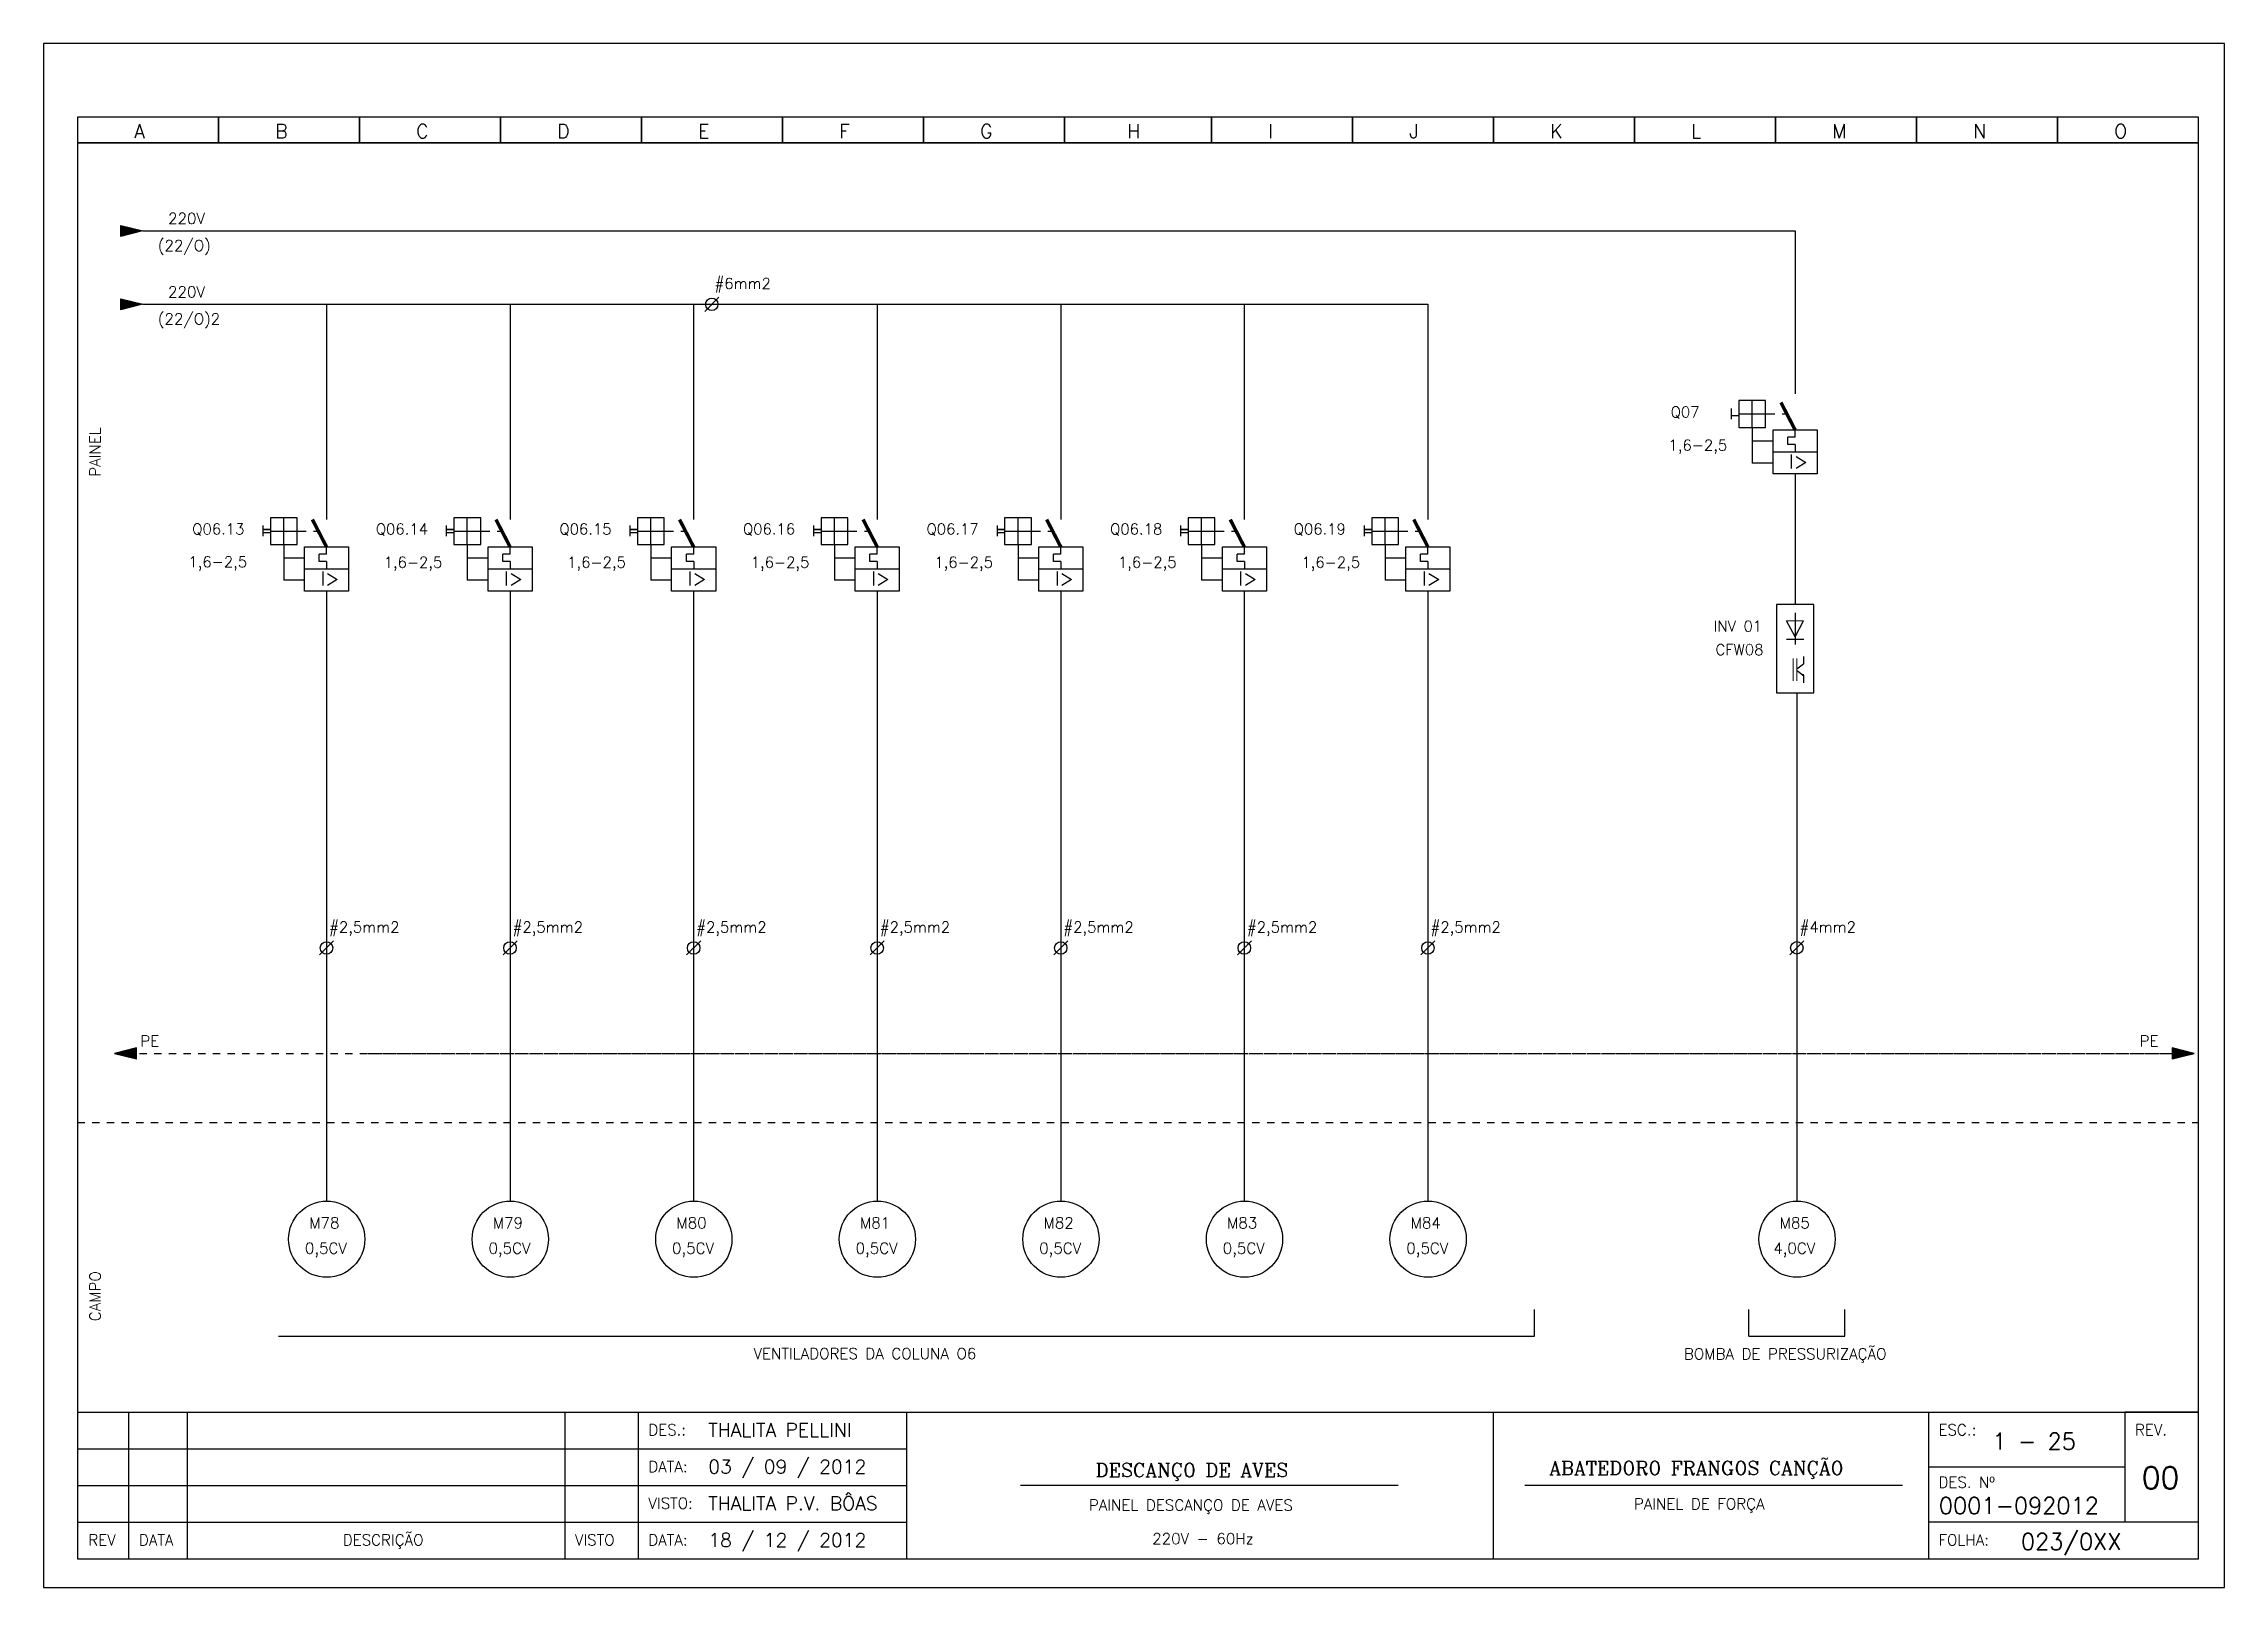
# Model space of a CAD drawing. Header units: millimetres. Extents: x 1974 to 2099, y 1386 to 1555.
# Drawn here: x 2039.73 to 2069.43, y 1470.58 to 1491.61 of the extents above; entities that cross this region are included whole.
import ezdxf

# ---------------------------------------------------------------- set-up
doc = ezdxf.new("R2010")
doc.units = ezdxf.units.MM
for name, pattern in [('DASHDOT2', [0.5, 0.25, -0.125, 0, -0.125]), ('DASHED', [0.75, 0.5, -0.25]), ('HIDDEN2', [0.1875, 0.125, -0.0625])]:
    doc.linetypes.add(name, pattern=pattern)
for name, color, linetype in [('1', 5, 'Continuous'), ('ALIMENTAÇÃO', 6, 'Continuous'), ('CONECTOR_SAK', 2, 'Continuous'), ('DISJUNTOR', 5, 'Continuous'), ('EQUIPAMENTOS', 5, 'Continuous'), ('MARGEM', 1, 'Continuous'), ('MOTORES', 5, 'Continuous'), ('PAINEL', 7, 'Continuous'), ('TERRA', 3, 'DASHED'), ('TEXTO', 4, 'Continuous'), ('TEXTO_2', 5, 'Continuous'), ('TIMBRE', 7, 'Continuous')]:
    doc.layers.add(name, color=color, linetype=linetype)
doc.styles.add('REGUA60', font='romans.shx', dxfattribs={"height": 2})
doc.styles.add('ROMANC', font='romanc.shx', dxfattribs={"height": 0.55})
doc.styles.add('ROMANS', font='romans.shx', dxfattribs={"height": 37})

msp = doc.modelspace()

# ---------------------------------------------------------------- texts
at = {"style": 'ROMANS'}
for s, p in [('ESC.:', (2065.538, 1472.655)), ('REV.', (2068.214, 1472.655)), ('DES. Nº', (2065.538, 1471.942)), ('PAINEL DESCANÇO DE AVES', (2053.967, 1471.63)), ('PAINEL DE FORÇA', (2061.389, 1471.646)), ('220V - 60Hz', (2054.83, 1471.173)), ('FOLHA:', (2065.538, 1471.155))]:
    msp.add_text(s, height=0.15, dxfattribs=at).set_placement(p)
at = {"layer": 'TEXTO'}
for s, height, style, p in [('A', 0.188, 'ROMANS', (2040.966, 1490.322)), ('B', 0.188, 'ROMANS', (2042.886, 1490.322)), ('C', 0.188, 'ROMANS', (2044.806, 1490.322)), ('D', 0.188, 'ROMANS', (2046.726, 1490.322)), ('E', 0.188, 'ROMANS', (2048.646, 1490.322)), ('F', 0.188, 'ROMANS', (2050.566, 1490.322)), ('G', 0.188, 'ROMANS', (2052.486, 1490.322)), ('H', 0.188, 'ROMANS', (2054.49, 1490.322)), ('I', 0.188, 'ROMANS', (2056.41, 1490.322)), ('J', 0.188, 'ROMANS', (2058.33, 1490.322)), ('K', 0.188, 'ROMANS', (2060.25, 1490.322)), ('L', 0.188, 'ROMANS', (2062.17, 1490.322)), ('M', 0.188, 'ROMANS', (2064.09, 1490.322)), ('N', 0.188, 'ROMANS', (2066.01, 1490.322)), ('O', 0.188, 'ROMANS', (2067.93, 1490.322)), ('220V', 0.15, 'ROMANS', (2041.427, 1489.153)), ('(22/O)', 0.15, 'ROMANS', (2041.288, 1488.784)), ('220V', 0.15, 'ROMANS', (2041.427, 1488.153)), ('#6mm2', 0.148, 'ROMANS', (2048.868, 1488.269)), ('(22/O)2', 0.15, 'ROMANS', (2041.288, 1487.784)), ('Q07', 0.148, 'ROMANS', (2061.89, 1486.518)), ('1,6-2,5', 0.148, 'ROMANS', (2061.861, 1486.066)), ('Q06.13', 0.148, 'ROMANS', (2041.756, 1484.924)), ('Q06.14', 0.148, 'ROMANS', (2044.256, 1484.924)), ('Q06.15', 0.148, 'ROMANS', (2046.756, 1484.924)), ('Q06.16', 0.148, 'ROMANS', (2049.256, 1484.924)), ('Q06.17', 0.148, 'ROMANS', (2051.756, 1484.924)), ('Q06.18', 0.148, 'ROMANS', (2054.256, 1484.924)), ('Q06.19', 0.148, 'ROMANS', (2056.756, 1484.924)), ('1,6-2,5', 0.148, 'ROMANS', (2041.704, 1484.478)), ('1,6-2,5', 0.148, 'ROMANS', (2044.362, 1484.472)), ('1,6-2,5', 0.148, 'ROMANS', (2046.862, 1484.472)), ('1,6-2,5', 0.148, 'ROMANS', (2049.362, 1484.472)), ('1,6-2,5', 0.148, 'ROMANS', (2051.862, 1484.472)), ('1,6-2,5', 0.148, 'ROMANS', (2054.362, 1484.472)), ('1,6-2,5', 0.148, 'ROMANS', (2056.862, 1484.472)), ('INV 01', 0.148, 'ROMANS', (2062.477, 1483.601)), ('CFW08', 0.148, 'ROMANS', (2062.501, 1483.282)), ('#2,5mm2', 0.148, 'ROMANS', (2043.62, 1479.503)), ('#2,5mm2', 0.148, 'ROMANS', (2046.12, 1479.503)), ('#2,5mm2', 0.148, 'ROMANS', (2048.62, 1479.503)), ('#2,5mm2', 0.148, 'ROMANS', (2051.12, 1479.503)), ('#2,5mm2', 0.148, 'ROMANS', (2053.62, 1479.503)), ('#2,5mm2', 0.148, 'ROMANS', (2056.12, 1479.503)), ('#2,5mm2', 0.148, 'ROMANS', (2058.62, 1479.503)), ('#4mm2', 0.148, 'ROMANS', (2063.646, 1479.505)), ('PE', 0.15, 'ROMANS', (2041.049, 1477.95)), ('PE', 0.15, 'ROMANS', (2068.276, 1477.95)), ('M78', 0.15, 'REGUA60', (2043.349, 1475.474)), ('M79', 0.15, 'REGUA60', (2045.849, 1475.474)), ('M80', 0.15, 'REGUA60', (2048.349, 1475.474)), ('M81', 0.15, 'REGUA60', (2050.849, 1475.474)), ('M82', 0.15, 'REGUA60', (2053.349, 1475.474)), ('M83', 0.15, 'REGUA60', (2055.849, 1475.474)), ('M84', 0.15, 'REGUA60', (2058.349, 1475.474)), ('M85', 0.15, 'REGUA60', (2063.374, 1475.474)), ('0,5CV', 0.15, 'REGUA60', (2043.29, 1475.128)), ('0,5CV', 0.15, 'REGUA60', (2045.79, 1475.128)), ('0,5CV', 0.15, 'REGUA60', (2048.29, 1475.128)), ('0,5CV', 0.15, 'REGUA60', (2050.79, 1475.128)), ('0,5CV', 0.15, 'REGUA60', (2053.29, 1475.128)), ('0,5CV', 0.15, 'REGUA60', (2055.79, 1475.128)), ('0,5CV', 0.15, 'REGUA60', (2058.29, 1475.128)), ('4,0CV', 0.15, 'REGUA60', (2063.288, 1475.128)), ('VENTILADORES DA COLUNA O6', 0.15, 'REGUA60', (2049.4, 1473.693)), ('BOMBA DE PRESSURIZAÇÃO', 0.15, 'REGUA60', (2062.071, 1473.689)), ('THALITA PELLINI', 0.1875, 'ROMANS', (2048.783, 1472.635)), ('03 / 09 / 2012', 0.1875, 'ROMANS', (2048.783, 1472.135)), ('THALITA P.V. BÔAS', 0.1875, 'ROMANS', (2048.783, 1471.635)), ('18 / 12 / 2012', 0.1875, 'ROMANS', (2048.783, 1471.135))]:
    msp.add_text(s, height=height, dxfattribs=dict(at, style=style)).set_placement(p)
at = {"layer": 'TEXTO', "style": 'REGUA60'}
for s, p in [('PAINEL', (2040.508, 1485.71)), ('CAMPO', (2040.508, 1474.209))]:
    msp.add_text(s, height=0.15, rotation=90, dxfattribs=at).set_placement(p)
at = {"layer": 'TEXTO', "color": 150, "style": 'ROMANS'}
for s, height, p in [('DES.:', 0.15, (2047.968, 1472.655)), ('1 - 25', 0.225, (2066.272, 1472.462)), ('DATA:', 0.15, (2047.968, 1472.155)), ('00', 0.3, (2068.305, 1471.928)), ('VISTO:', 0.15, (2047.968, 1471.655)), ('0001-092012', 0.225, (2065.543, 1471.586)), ('DESCRIÇÃO', 0.15, (2043.806, 1471.155)), ('023/0XX', 0.225, (2066.661, 1471.096)), ('REV', 0.15, (2040.341, 1471.155)), ('DATA', 0.15, (2041.03, 1471.155)), ('VISTO', 0.15, (2046.968, 1471.155)), ('DATA:', 0.15, (2047.968, 1471.155))]:
    msp.add_text(s, height=height, dxfattribs=at).set_placement(p)
at = {"layer": 'TEXTO_2'}
for s, height, style, p in [('I>', 0.1927, 'REGUA60', (2063.5, 1485.822)), ('I>', 0.1927, 'REGUA60', (2043.5, 1484.228)), ('I>', 0.1927, 'REGUA60', (2046, 1484.228)), ('I>', 0.1927, 'REGUA60', (2048.5, 1484.228)), ('I>', 0.1927, 'REGUA60', (2051, 1484.228)), ('I>', 0.1927, 'REGUA60', (2053.5, 1484.228)), ('I>', 0.1927, 'REGUA60', (2056, 1484.228)), ('I>', 0.1927, 'REGUA60', (2058.5, 1484.228)), ('DESCANÇO DE AVES', 0.1875, 'ROMANC', (2054.06, 1472.088)), ('ABATEDORO FRANGOS CANÇÃO', 0.1875, 'ROMANC', (2060.236, 1472.116))]:
    msp.add_text(s, height=height, dxfattribs=dict(at, style=style)).set_placement(p)

# ---------------------------------------------------------------- hatches: boundary and pattern name
msp.add_hatch(color=256).paths.add_polyline_path([(2063.697, 1483.021), (2063.691, 1483.012), (2063.685, 1483.003), (2063.701, 1483.004)])
at = {"layer": 'EQUIPAMENTOS'}
for points in [[(2040.784, 1488.984), (2041.084, 1489.059), (2040.784, 1489.134)], [(2040.784, 1487.984), (2041.084, 1488.059), (2040.784, 1488.134)]]:
    msp.add_hatch(color=256, dxfattribs=at).paths.add_polyline_path(points)
at = {"layer": 'TERRA'}
h = msp.add_hatch(dxfattribs=at)
h.set_pattern_fill('ANSI31', color=256, scale=0.004, angle=180, style=0)
h.set_pattern_definition([(225, (2097.9511118, 1526.47584864), (0.0003535533906, -0.0003535533906), [])])
h.paths.add_polyline_path([(2040.697, 1477.856), (2040.997, 1477.856), (2040.997, 1477.931)])
h.paths.add_polyline_path([(2040.997, 1477.781), (2040.997, 1477.856), (2040.697, 1477.856)])
h = msp.add_hatch(dxfattribs=at)
h.set_pattern_fill('ANSI31', color=256, scale=0.004, style=0)
h.set_pattern_definition([(45, (2011.7673821, 1429.2362611), (-0.0003535533906, 0.0003535533906), [])])
h.paths.add_polyline_path([(2069.022, 1477.856), (2068.722, 1477.856), (2068.722, 1477.781)])
h.paths.add_polyline_path([(2068.722, 1477.931), (2068.722, 1477.856), (2069.022, 1477.856)])

# ---------------------------------------------------------------- linework, layer by layer
for p, q in [((2063.584, 1483.856), (2063.584, 1483.427)), ((2063.584, 1483.529), (2063.466, 1483.746)), ((2063.584, 1483.529), (2063.701, 1483.746)), ((2063.706, 1483.494), (2063.466, 1483.494)), ((2063.701, 1483.262), (2063.701, 1483.161)), ((2063.609, 1483.095), (2063.701, 1483.161)), ((2063.609, 1483.07), (2063.691, 1483.012)), ((2063.685, 1483.003), (2063.691, 1483.012)), ((2063.701, 1483.004), (2063.685, 1483.003)), ((2063.691, 1483.012), (2063.697, 1483.021)), ((2063.697, 1483.021), (2063.701, 1483.004)), ((2063.701, 1483.004), (2063.701, 1482.903)), ((2060.035, 1474.005), (2060.035, 1474.369)), ((2062.955, 1474.005), (2062.955, 1474.369)), ((2064.262, 1474.005), (2064.262, 1474.369)), ((2042.929, 1474.005), (2060.035, 1474.005)), ((2062.955, 1474.005), (2064.262, 1474.005)), ((2069.078, 1472.972), (2068.078, 1472.972))]:
    msp.add_line(p, q)
at = {"lineweight": 20}
msp.add_line((2063.466, 1483.746), (2063.701, 1483.746), dxfattribs=at)
at = {"color": 0, "lineweight": 20}
for p, q in [((2063.558, 1483.235), (2063.558, 1482.929)), ((2063.609, 1483.235), (2063.609, 1482.929))]:
    msp.add_line(p, q, dxfattribs=at)
at = {"layer": '1'}
for p, q in [((2062.716, 1486.64), (2062.716, 1486.494)), ((2062.716, 1486.544), (2062.82, 1486.544)), ((2062.82, 1486.747), (2062.82, 1486.383)), ((2063.184, 1486.747), (2062.82, 1486.747)), ((2062.82, 1486.565), (2063.184, 1486.565)), ((2063.002, 1486.383), (2063.002, 1486.747)), ((2063.184, 1486.383), (2063.184, 1486.747)), ((2062.82, 1486.383), (2063.184, 1486.383)), ((2042.716, 1485.045), (2042.716, 1484.9)), ((2043.184, 1485.153), (2042.82, 1485.153)), ((2042.82, 1485.153), (2042.82, 1484.789)), ((2043.002, 1484.789), (2043.002, 1485.153)), ((2043.184, 1484.789), (2043.184, 1485.153)), ((2045.216, 1485.045), (2045.216, 1484.9)), ((2045.684, 1485.153), (2045.32, 1485.153)), ((2045.32, 1485.153), (2045.32, 1484.789)), ((2045.502, 1484.789), (2045.502, 1485.153)), ((2045.684, 1484.789), (2045.684, 1485.153)), ((2047.716, 1485.045), (2047.716, 1484.9)), ((2048.184, 1485.153), (2047.82, 1485.153)), ((2047.82, 1485.153), (2047.82, 1484.789)), ((2048.002, 1484.789), (2048.002, 1485.153)), ((2048.184, 1484.789), (2048.184, 1485.153)), ((2050.216, 1485.045), (2050.216, 1484.9)), ((2050.684, 1485.153), (2050.32, 1485.153)), ((2050.32, 1485.153), (2050.32, 1484.789)), ((2050.502, 1484.789), (2050.502, 1485.153)), ((2050.684, 1484.789), (2050.684, 1485.153)), ((2052.716, 1485.045), (2052.716, 1484.9)), ((2053.184, 1485.153), (2052.82, 1485.153)), ((2052.82, 1485.153), (2052.82, 1484.789)), ((2053.002, 1484.789), (2053.002, 1485.153)), ((2053.184, 1484.789), (2053.184, 1485.153)), ((2055.216, 1485.045), (2055.216, 1484.9)), ((2055.684, 1485.153), (2055.32, 1485.153)), ((2055.32, 1485.153), (2055.32, 1484.789)), ((2055.502, 1484.789), (2055.502, 1485.153)), ((2055.684, 1484.789), (2055.684, 1485.153)), ((2057.716, 1485.045), (2057.716, 1484.9)), ((2058.184, 1485.153), (2057.82, 1485.153)), ((2057.82, 1485.153), (2057.82, 1484.789)), ((2058.002, 1484.789), (2058.002, 1485.153)), ((2058.184, 1484.789), (2058.184, 1485.153)), ((2042.82, 1484.992), (2042.716, 1484.992)), ((2042.716, 1484.992), (2042.82, 1484.992)), ((2042.716, 1484.95), (2042.82, 1484.95)), ((2042.82, 1484.971), (2043.184, 1484.971)), ((2042.82, 1484.789), (2043.184, 1484.789)), ((2045.32, 1484.992), (2045.216, 1484.992)), ((2045.216, 1484.992), (2045.32, 1484.992)), ((2045.216, 1484.95), (2045.32, 1484.95)), ((2045.32, 1484.971), (2045.684, 1484.971)), ((2045.32, 1484.789), (2045.684, 1484.789)), ((2047.82, 1484.992), (2047.716, 1484.992)), ((2047.716, 1484.992), (2047.82, 1484.992)), ((2047.716, 1484.95), (2047.82, 1484.95)), ((2047.82, 1484.971), (2048.184, 1484.971)), ((2047.82, 1484.789), (2048.184, 1484.789)), ((2050.32, 1484.992), (2050.216, 1484.992)), ((2050.216, 1484.992), (2050.32, 1484.992)), ((2050.216, 1484.95), (2050.32, 1484.95)), ((2050.32, 1484.971), (2050.684, 1484.971)), ((2050.32, 1484.789), (2050.684, 1484.789)), ((2052.82, 1484.992), (2052.716, 1484.992)), ((2052.716, 1484.992), (2052.82, 1484.992)), ((2052.716, 1484.95), (2052.82, 1484.95)), ((2052.82, 1484.971), (2053.184, 1484.971)), ((2052.82, 1484.789), (2053.184, 1484.789)), ((2055.32, 1484.992), (2055.216, 1484.992)), ((2055.216, 1484.992), (2055.32, 1484.992)), ((2055.216, 1484.95), (2055.32, 1484.95)), ((2055.32, 1484.971), (2055.684, 1484.971)), ((2055.32, 1484.789), (2055.684, 1484.789)), ((2057.82, 1484.992), (2057.716, 1484.992)), ((2057.716, 1484.992), (2057.82, 1484.992)), ((2057.716, 1484.95), (2057.82, 1484.95)), ((2057.82, 1484.971), (2058.184, 1484.971)), ((2057.82, 1484.789), (2058.184, 1484.789))]:
    msp.add_line(p, q, dxfattribs=at)
at = {"layer": 'ALIMENTAÇÃO', "color": 6}
for p, q in [((2063.584, 1489.059), (2063.584, 1486.84)), ((2043.584, 1488.059), (2043.584, 1485.128)), ((2046.084, 1488.059), (2046.084, 1485.128)), ((2048.584, 1488.059), (2048.584, 1485.128)), ((2051.084, 1488.059), (2051.084, 1485.128)), ((2053.584, 1488.059), (2053.584, 1485.128)), ((2056.084, 1488.059), (2056.084, 1485.128)), ((2058.584, 1488.059), (2058.584, 1485.128)), ((2063.584, 1485.749), (2063.584, 1483.969)), ((2043.584, 1484.154), (2043.584, 1475.846)), ((2046.084, 1484.154), (2046.084, 1475.846)), ((2048.584, 1484.154), (2048.584, 1475.846)), ((2051.084, 1484.154), (2051.084, 1475.846)), ((2053.584, 1484.154), (2053.584, 1475.846)), ((2056.084, 1484.154), (2056.084, 1475.846)), ((2058.584, 1484.154), (2058.584, 1475.846)), ((2063.584, 1483.746), (2063.584, 1483.539)), ((2063.584, 1483.746), (2063.584, 1483.695)), ((2063.584, 1483.746), (2063.584, 1483.583)), ((2063.584, 1483.746), (2063.584, 1483.583)), ((2063.584, 1483.746), (2063.584, 1483.494)), ((2063.609, 1482.769), (2063.609, 1479.295)), ((2063.609, 1479.295), (2063.609, 1475.846))]:
    msp.add_line(p, q, dxfattribs=at)
at = {"layer": 'ALIMENTAÇÃO'}
for p, q in [((2041.084, 1488.059), (2058.584, 1488.059)), ((2063.584, 1483.746), (2063.584, 1483.494))]:
    msp.add_line(p, q, dxfattribs=at)
at = {"layer": 'CONECTOR_SAK'}
for p, q in [((2048.927, 1488.156), (2048.736, 1487.963)), ((2043.68, 1479.39), (2043.489, 1479.197)), ((2046.18, 1479.39), (2045.989, 1479.197)), ((2048.68, 1479.39), (2048.489, 1479.197)), ((2051.18, 1479.39), (2050.989, 1479.197)), ((2053.68, 1479.39), (2053.489, 1479.197)), ((2056.18, 1479.39), (2055.989, 1479.197)), ((2058.68, 1479.39), (2058.489, 1479.197)), ((2063.705, 1479.392), (2063.514, 1479.199))]:
    msp.add_line(p, q, dxfattribs=at)
for centre in [(2048.831, 1488.059), (2043.584, 1479.293), (2046.084, 1479.293), (2048.584, 1479.293), (2051.084, 1479.293), (2053.584, 1479.293), (2056.084, 1479.293), (2058.584, 1479.293), (2063.609, 1479.295)]:
    msp.add_circle(centre, 0.0846, dxfattribs=at)
at = {"layer": 'DISJUNTOR', "linetype": 'HIDDEN2'}
for p, q in [((2063.184, 1486.565), (2063.483, 1486.565)), ((2043.184, 1484.971), (2043.484, 1484.971)), ((2045.684, 1484.971), (2045.984, 1484.971)), ((2048.184, 1484.971), (2048.484, 1484.971)), ((2050.684, 1484.971), (2050.984, 1484.971)), ((2053.184, 1484.971), (2053.484, 1484.971)), ((2055.684, 1484.971), (2055.984, 1484.971)), ((2058.184, 1484.971), (2058.484, 1484.971))]:
    msp.add_line(p, q, dxfattribs=at)
at = {"layer": 'DISJUNTOR'}
for p, q in [((2063.002, 1486.383), (2063.002, 1485.897)), ((2063.284, 1486.197), (2063.002, 1486.197)), ((2063.585, 1486.249), (2063.484, 1486.249)), ((2063.484, 1486.149), (2063.484, 1486.249)), ((2063.585, 1486.249), (2063.585, 1486.349)), ((2063.284, 1485.897), (2063.002, 1485.897)), ((2063.285, 1486.049), (2063.885, 1486.049)), ((2063.584, 1486.149), (2063.484, 1486.149)), ((2063.584, 1486.149), (2063.584, 1486.049)), ((2043.002, 1484.789), (2043.002, 1484.302)), ((2043.585, 1484.654), (2043.585, 1484.754)), ((2045.502, 1484.789), (2045.502, 1484.302)), ((2046.085, 1484.654), (2046.085, 1484.754)), ((2048.002, 1484.789), (2048.002, 1484.302)), ((2048.585, 1484.654), (2048.585, 1484.754)), ((2050.502, 1484.789), (2050.502, 1484.302)), ((2051.085, 1484.654), (2051.085, 1484.754)), ((2053.002, 1484.789), (2053.002, 1484.302)), ((2053.585, 1484.654), (2053.585, 1484.754)), ((2055.502, 1484.789), (2055.502, 1484.302)), ((2056.085, 1484.654), (2056.085, 1484.754)), ((2058.002, 1484.789), (2058.002, 1484.302)), ((2058.585, 1484.654), (2058.585, 1484.754)), ((2043.284, 1484.602), (2043.002, 1484.602)), ((2043.285, 1484.454), (2043.885, 1484.454)), ((2043.585, 1484.654), (2043.485, 1484.654)), ((2043.485, 1484.554), (2043.485, 1484.654)), ((2043.585, 1484.554), (2043.485, 1484.554)), ((2043.585, 1484.554), (2043.585, 1484.454)), ((2045.784, 1484.602), (2045.502, 1484.602)), ((2045.785, 1484.454), (2046.385, 1484.454)), ((2046.085, 1484.654), (2045.985, 1484.654)), ((2045.985, 1484.554), (2045.985, 1484.654)), ((2046.085, 1484.554), (2045.985, 1484.554)), ((2046.085, 1484.554), (2046.085, 1484.454)), ((2048.284, 1484.602), (2048.002, 1484.602)), ((2048.285, 1484.454), (2048.885, 1484.454)), ((2048.585, 1484.654), (2048.485, 1484.654)), ((2048.485, 1484.554), (2048.485, 1484.654)), ((2048.585, 1484.554), (2048.485, 1484.554)), ((2048.585, 1484.554), (2048.585, 1484.454)), ((2050.784, 1484.602), (2050.502, 1484.602)), ((2050.785, 1484.454), (2051.385, 1484.454)), ((2051.085, 1484.654), (2050.985, 1484.654)), ((2050.985, 1484.554), (2050.985, 1484.654)), ((2051.085, 1484.554), (2050.985, 1484.554)), ((2051.085, 1484.554), (2051.085, 1484.454)), ((2053.284, 1484.602), (2053.002, 1484.602)), ((2053.285, 1484.454), (2053.885, 1484.454)), ((2053.585, 1484.654), (2053.485, 1484.654)), ((2053.485, 1484.554), (2053.485, 1484.654)), ((2053.585, 1484.554), (2053.485, 1484.554)), ((2053.585, 1484.554), (2053.585, 1484.454)), ((2055.784, 1484.602), (2055.502, 1484.602)), ((2055.785, 1484.454), (2056.385, 1484.454)), ((2056.085, 1484.654), (2055.985, 1484.654)), ((2055.985, 1484.554), (2055.985, 1484.654)), ((2056.085, 1484.554), (2055.985, 1484.554)), ((2056.085, 1484.554), (2056.085, 1484.454)), ((2058.284, 1484.602), (2058.002, 1484.602)), ((2058.285, 1484.454), (2058.885, 1484.454)), ((2058.585, 1484.654), (2058.485, 1484.654)), ((2058.485, 1484.554), (2058.485, 1484.654)), ((2058.585, 1484.554), (2058.485, 1484.554)), ((2058.585, 1484.554), (2058.585, 1484.454)), ((2043.284, 1484.302), (2043.002, 1484.302)), ((2045.784, 1484.302), (2045.502, 1484.302)), ((2048.284, 1484.302), (2048.002, 1484.302)), ((2050.784, 1484.302), (2050.502, 1484.302)), ((2053.284, 1484.302), (2053.002, 1484.302)), ((2055.784, 1484.302), (2055.502, 1484.302)), ((2058.284, 1484.302), (2058.002, 1484.302))]:
    msp.add_line(p, q, dxfattribs=at)
at = {"layer": 'DISJUNTOR', "const_width": 0.0472}
for points in [[(2063.585, 1486.349), (2063.392, 1486.722)], [(2043.585, 1484.754), (2043.392, 1485.128)], [(2046.085, 1484.754), (2045.892, 1485.128)], [(2048.585, 1484.754), (2048.392, 1485.128)], [(2051.085, 1484.754), (2050.892, 1485.128)], [(2053.585, 1484.754), (2053.392, 1485.128)], [(2056.085, 1484.754), (2055.892, 1485.128)], [(2058.585, 1484.754), (2058.392, 1485.128)]]:
    msp.add_lwpolyline(points, dxfattribs=at)
at = {"layer": 'DISJUNTOR'}
for points in [[(2063.285, 1486.349), (2063.885, 1486.349), (2063.885, 1485.749), (2063.285, 1485.749)], [(2043.285, 1484.754), (2043.885, 1484.754), (2043.885, 1484.154), (2043.285, 1484.154)], [(2045.785, 1484.754), (2046.385, 1484.754), (2046.385, 1484.154), (2045.785, 1484.154)], [(2048.285, 1484.754), (2048.885, 1484.754), (2048.885, 1484.154), (2048.285, 1484.154)], [(2050.785, 1484.754), (2051.385, 1484.754), (2051.385, 1484.154), (2050.785, 1484.154)], [(2053.285, 1484.754), (2053.885, 1484.754), (2053.885, 1484.154), (2053.285, 1484.154)], [(2055.785, 1484.754), (2056.385, 1484.754), (2056.385, 1484.154), (2055.785, 1484.154)], [(2058.285, 1484.754), (2058.885, 1484.754), (2058.885, 1484.154), (2058.285, 1484.154)]]:
    msp.add_lwpolyline(points, close=True, dxfattribs=at)
at = {"layer": 'EQUIPAMENTOS'}
msp.add_line((2041.084, 1489.059), (2063.584, 1489.059), dxfattribs=at)
for points in [[(2040.784, 1489.134), (2041.084, 1489.059), (2040.784, 1488.984), (2040.784, 1489.134)], [(2040.784, 1488.134), (2041.084, 1488.059), (2040.784, 1487.984), (2040.784, 1488.134)]]:
    msp.add_lwpolyline(points, dxfattribs=at)
msp.add_lwpolyline([(2063.332, 1482.769), (2063.842, 1482.769), (2063.842, 1483.969), (2063.332, 1483.969)], close=True, dxfattribs=at)
at = {"layer": 'MARGEM', "color": 7}
msp.add_lwpolyline([(2039.732, 1470.584), (2069.432, 1470.584), (2069.432, 1491.609), (2039.732, 1491.609)], close=True, dxfattribs=at)
at = {"layer": 'MOTORES'}
for centre in [(2043.587, 1475.326), (2046.087, 1475.326), (2048.587, 1475.326), (2051.087, 1475.326), (2053.587, 1475.326), (2056.087, 1475.326), (2058.587, 1475.326), (2063.612, 1475.326)]:
    msp.add_circle(centre, 0.519, dxfattribs=at)
at = {"layer": 'PAINEL', "color": 12, "linetype": 'HIDDEN2', "ltscale": 0.005}
msp.add_line((2040.193, 1476.916), (2069.078, 1476.916), dxfattribs=at)
at = {"layer": 'TERRA', "linetype": 'DASHDOT2', "ltscale": 0.0025}
for p, q in [((2041.037, 1477.856), (2068.722, 1477.856)), ((2041.037, 1477.856), (2068.722, 1477.856)), ((2044.148, 1477.856), (2069.022, 1477.856))]:
    msp.add_line(p, q, dxfattribs=at)
at = {"layer": 'TERRA'}
for points in [[(2040.997, 1477.931), (2040.697, 1477.856), (2040.997, 1477.781), (2040.997, 1477.931)], [(2040.997, 1477.931), (2040.697, 1477.856), (2040.997, 1477.781), (2040.997, 1477.931)], [(2068.722, 1477.781), (2069.022, 1477.856), (2068.722, 1477.931), (2068.722, 1477.781)], [(2068.722, 1477.781), (2069.022, 1477.856), (2068.722, 1477.931), (2068.722, 1477.781)]]:
    msp.add_lwpolyline(points, dxfattribs=at)
at = {"layer": 'TIMBRE', "color": 12}
msp.add_line((2069.078, 1490.609), (2040.193, 1490.609), dxfattribs=at)
at = {"layer": 'TIMBRE'}
for p, q in [((2040.193, 1472.972), (2069.078, 1472.972)), ((2040.893, 1470.972), (2040.893, 1472.972)), ((2041.693, 1470.972), (2041.693, 1472.972)), ((2046.832, 1472.972), (2046.832, 1470.972)), ((2047.832, 1470.972), (2047.832, 1472.972)), ((2051.485, 1472.972), (2051.485, 1470.972)), ((2059.474, 1472.972), (2059.474, 1470.972)), ((2065.402, 1472.972), (2065.402, 1470.972)), ((2068.078, 1472.972), (2068.078, 1471.472)), ((2040.193, 1472.472), (2051.485, 1472.472)), ((2040.193, 1471.972), (2051.485, 1471.972)), ((2058.178, 1471.972), (2053.035, 1471.972)), ((2065.05, 1471.972), (2059.906, 1471.972)), ((2068.078, 1472.222), (2065.402, 1472.222)), ((2040.193, 1471.472), (2051.485, 1471.472)), ((2069.078, 1471.472), (2065.402, 1471.472))]:
    msp.add_line(p, q, dxfattribs=at)
at = {"layer": 'TIMBRE', "color": 12}
for points in [[(2040.193, 1490.259), (2042.113, 1490.259), (2042.113, 1490.609), (2040.193, 1490.609)], [(2042.113, 1490.259), (2044.033, 1490.259), (2044.033, 1490.609), (2042.113, 1490.609)], [(2044.033, 1490.259), (2045.953, 1490.259), (2045.953, 1490.609), (2044.033, 1490.609)], [(2045.953, 1490.259), (2047.873, 1490.259), (2047.873, 1490.609), (2045.953, 1490.609)], [(2047.873, 1490.259), (2049.793, 1490.259), (2049.793, 1490.609), (2047.873, 1490.609)], [(2049.793, 1490.259), (2051.713, 1490.259), (2051.713, 1490.609), (2049.793, 1490.609)], [(2051.713, 1490.259), (2053.633, 1490.259), (2053.633, 1490.609), (2051.713, 1490.609)], [(2053.633, 1490.259), (2055.638, 1490.259), (2055.638, 1490.609), (2053.633, 1490.609)], [(2055.638, 1490.259), (2057.558, 1490.259), (2057.558, 1490.609), (2055.638, 1490.609)], [(2057.558, 1490.259), (2059.478, 1490.259), (2059.478, 1490.609), (2057.558, 1490.609)], [(2059.478, 1490.259), (2061.398, 1490.259), (2061.398, 1490.609), (2059.478, 1490.609)], [(2061.398, 1490.259), (2063.318, 1490.259), (2063.318, 1490.609), (2061.398, 1490.609)], [(2063.318, 1490.259), (2065.238, 1490.259), (2065.238, 1490.609), (2063.318, 1490.609)], [(2065.238, 1490.259), (2067.158, 1490.259), (2067.158, 1490.609), (2065.238, 1490.609)], [(2067.158, 1490.259), (2069.078, 1490.259), (2069.078, 1490.609), (2067.158, 1490.609)], [(2040.193, 1470.972), (2069.078, 1470.972), (2069.078, 1490.259), (2040.193, 1490.259)]]:
    msp.add_lwpolyline(points, close=True, dxfattribs=at)

msp.set_redraw_order([(e.dxf.handle, doc.entitydb.next_handle()) for e in msp.query("TEXT MTEXT ATTDEF DIMENSION ARC_DIMENSION")])  # texts and dimensions are drawn at this point

doc.saveas('drawing.dxf')
